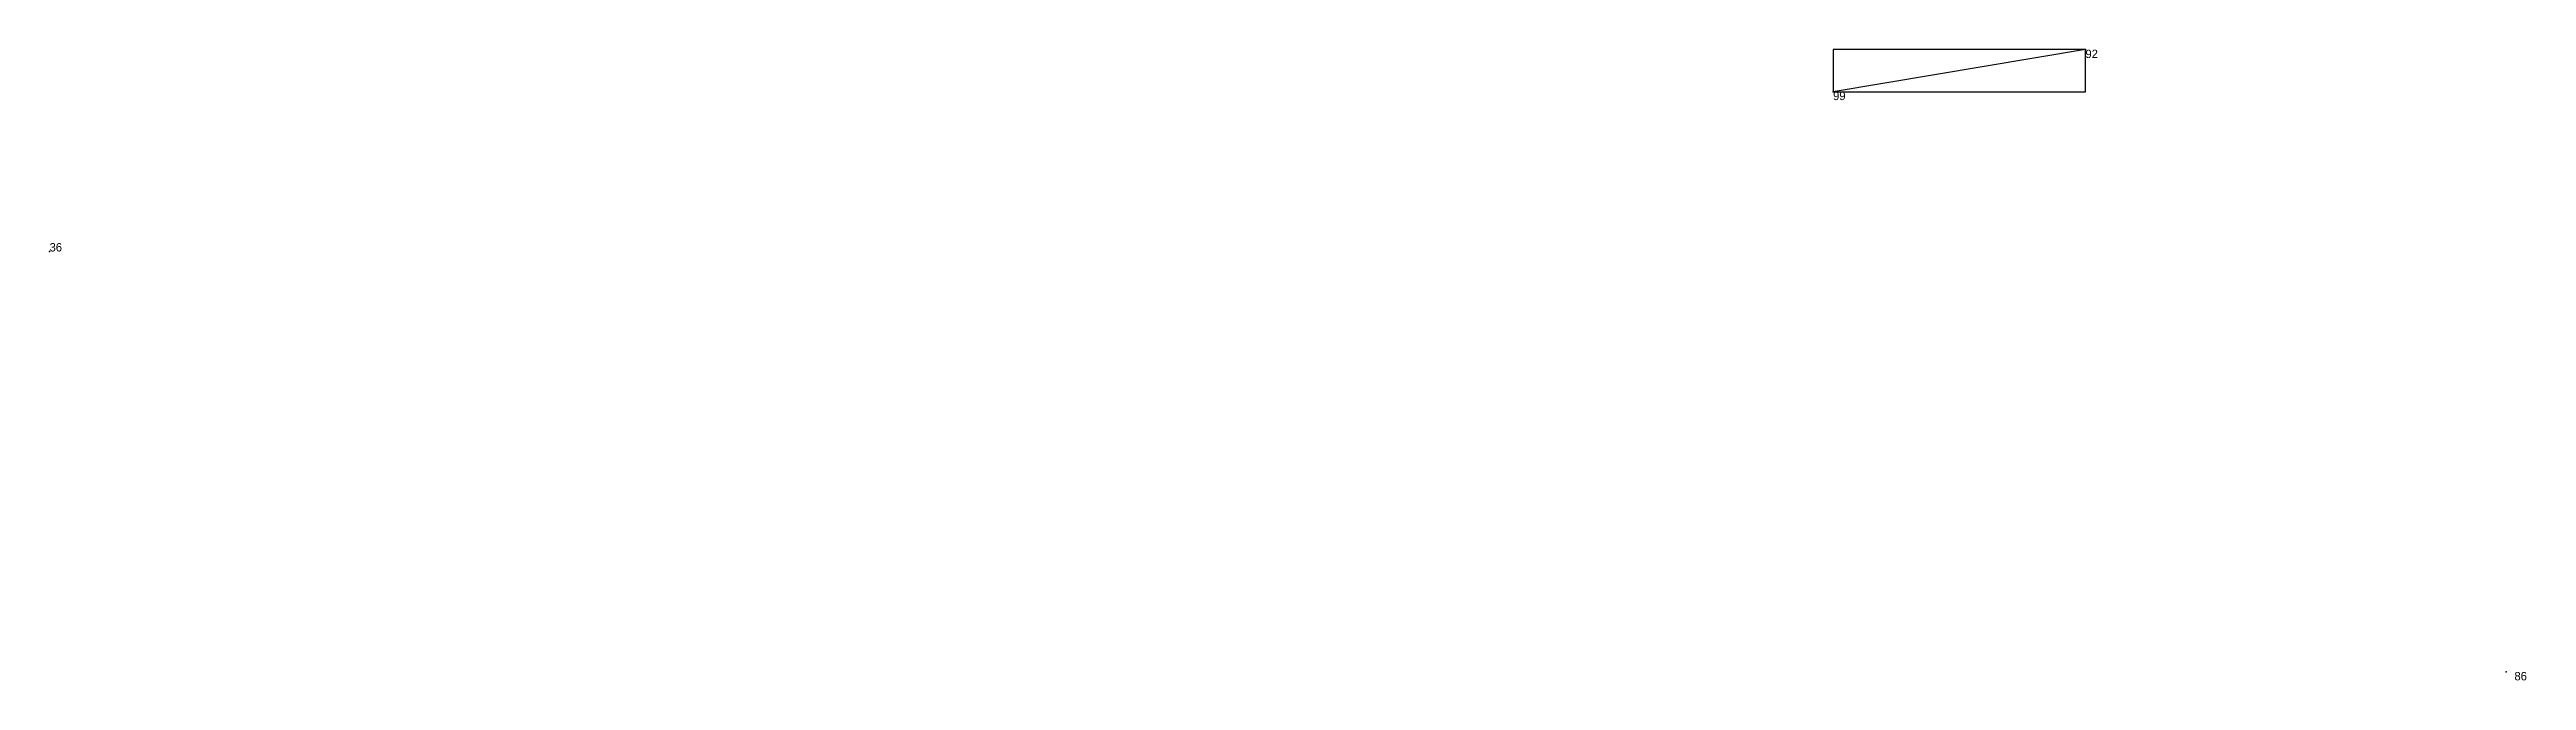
# Model space of a CAD drawing. Extents: x 0.01 to 1.001, y 0.007 to 0.988.
# Drawn here: x 0.442 to 0.7364, y 0.913 to 0.988 of the extents above; entities that cross this region are included whole.
import ezdxf

# ---------------------------------------------------------------- set-up
doc = ezdxf.new("R2010")
doc.units = 0
for name, color, linetype in [('Clients', 3, 'CONTINUOUS'), ('Facilities', 3, 'CONTINUOUS'), ('Facilities_lines', 3, 'CONTINUOUS'), ('Min_max_boxes', 1, 'CONTINUOUS'), ('Normals', 1, 'CONTINUOUS'), ('Source_points', 5, 'CONTINUOUS'), ('Text', 3, 'CONTINUOUS')]:
    doc.layers.add(name, color=color, linetype=linetype)

msp = doc.modelspace()

# ---------------------------------------------------------------- texts
at = {"layer": 'Text', "color": 3}
for s, p in [('92', (0.684, 0.987)), ('99', (0.654, 0.982)), ('36', (0.442, 0.964)), ('86', (0.735, 0.913))]:
    msp.add_text(s, height=0.001, dxfattribs=at).set_placement(p)

# ---------------------------------------------------------------- linework, layer by layer
at = {"layer": 'Clients', "color": 5}
msp.add_point((0.654, 0.983), dxfattribs=at)
at = {"layer": 'Facilities', "color": 3}
for p in [(0.684, 0.988), (0.442, 0.964), (0.734, 0.914)]:
    msp.add_point(p, dxfattribs=at)
at = {"layer": 'Facilities_lines', "color": 3}
msp.add_line((0.684, 0.988), (0.654, 0.983), dxfattribs=at)
at = {"layer": 'Min_max_boxes', "color": 1}
for p, q in [((0.684, 0.988), (0.654, 0.988)), ((0.654, 0.988), (0.654, 0.983)), ((0.684, 0.988), (0.654, 0.988)), ((0.654, 0.988), (0.654, 0.983)), ((0.654, 0.988), (0.654, 0.988)), ((0.684, 0.983), (0.684, 0.988)), ((0.684, 0.983), (0.684, 0.988)), ((0.684, 0.988), (0.684, 0.988)), ((0.654, 0.983), (0.684, 0.983)), ((0.654, 0.983), (0.684, 0.983)), ((0.654, 0.983), (0.654, 0.983)), ((0.684, 0.983), (0.684, 0.983))]:
    msp.add_line(p, q, dxfattribs=at)
at = {"layer": 'Normals', "color": 1}
for p, q in [((0.684, 0.988), (0.684, 0.988, 0.1)), ((0.654, 0.983), (0.654, 0.983, 0.1)), ((0.442, 0.964), (0.442, 0.964, 0.1)), ((0.734, 0.914), (0.734, 0.914, 0.1))]:
    msp.add_line(p, q, dxfattribs=at)
at = {"layer": 'Source_points', "color": 5}
for p in [(0.684, 0.988), (0.654, 0.983), (0.442, 0.964), (0.734, 0.914)]:
    msp.add_point(p, dxfattribs=at)

msp.set_redraw_order([(e.dxf.handle, doc.entitydb.next_handle()) for e in msp.query("TEXT MTEXT ATTDEF DIMENSION ARC_DIMENSION")])  # texts and dimensions are drawn at this point

doc.saveas('drawing.dxf')
